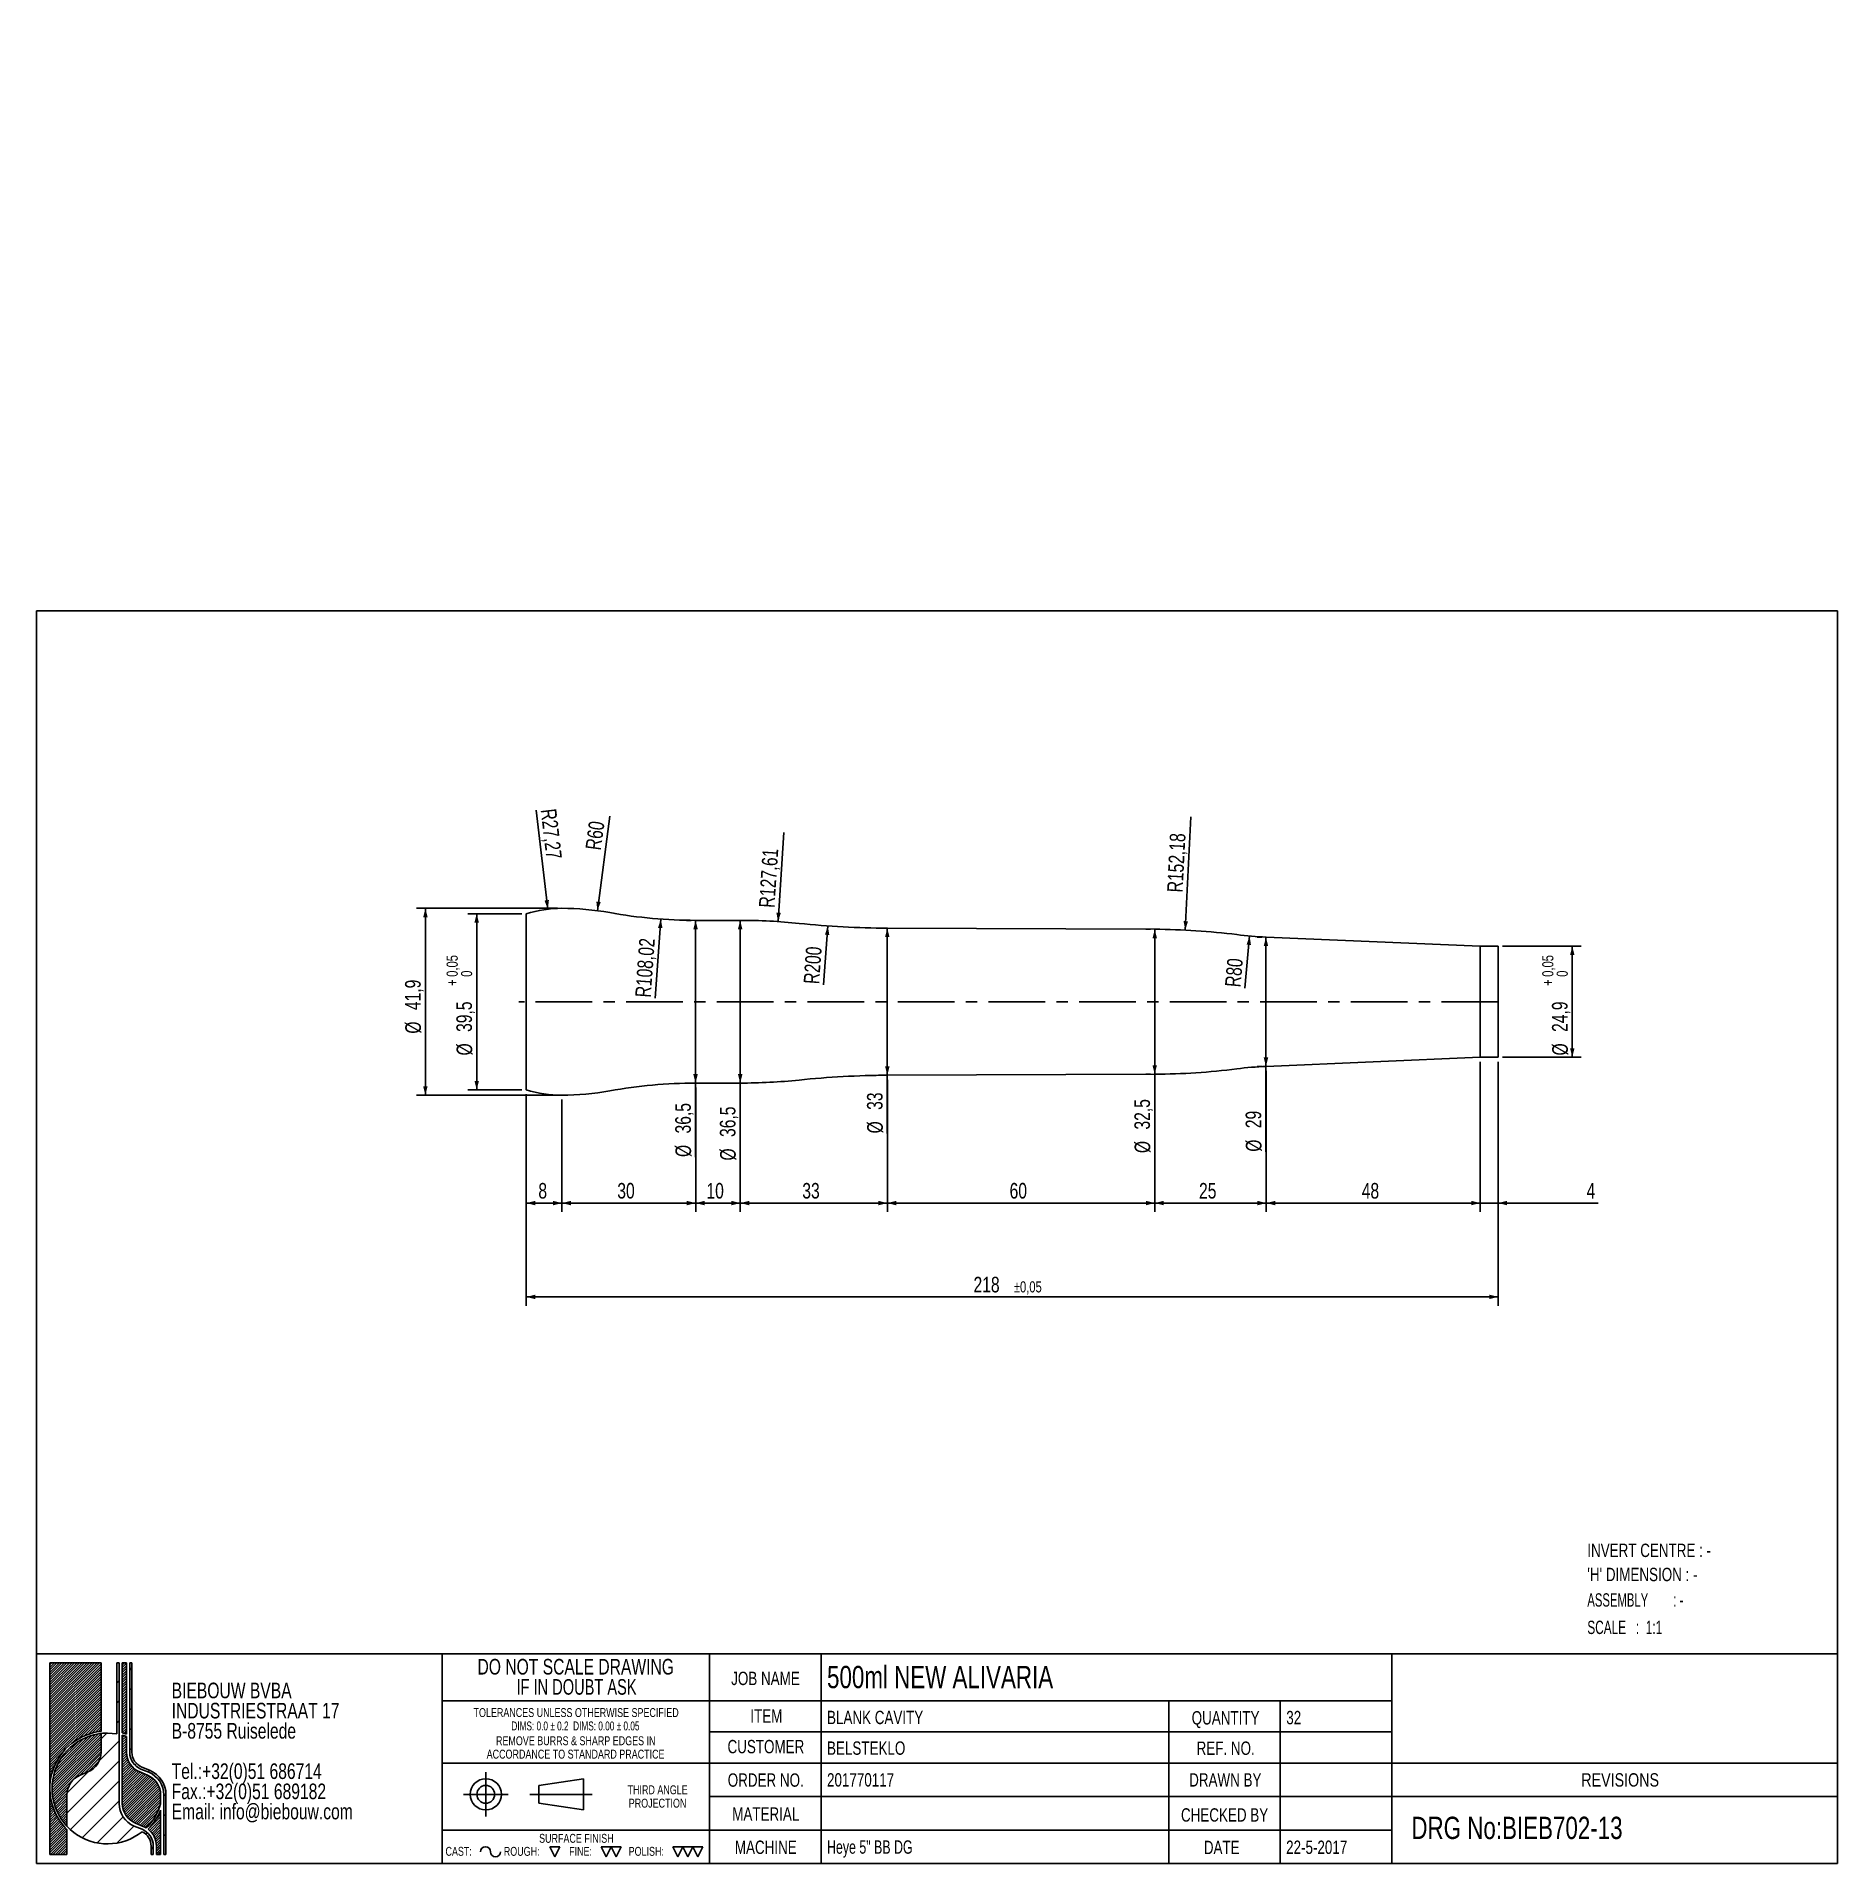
# Model space of a CAD drawing. Header units: millimetres. Extents: x 8 to 412, y 8 to 418.
import ezdxf

# ---------------------------------------------------------------- set-up
doc = ezdxf.new("R2010")
doc.units = ezdxf.units.MM
doc.linetypes.add('CENTERX2', pattern=[20.319999999999997, 12.7, -2.54, 2.54, -2.54])
for name, color, linetype in [('CENTERLINE', 4, 'CENTERX2'), ('DIMENSIONS', 2, 'Continuous'), ('HATCH', 3, 'Continuous'), ('TEXT', 2, 'Continuous')]:
    doc.layers.add(name, color=color, linetype=linetype)
doc.layers.add('OUTLINE', color=7, linetype='Continuous', lineweight=25)
doc.styles.add('SLDTEXTSTYLE0', font='TXT', dxfattribs={"width": 0.75})
doc.styles.add('SLDTEXTSTYLE1', font='TXT', dxfattribs={"width": 0.6911764705882353})
doc.styles.add('SLDTEXTSTYLE2', font='TXT', dxfattribs={"width": 0.7})
doc.styles.add('SLDTEXTSTYLE3', font='TXT', dxfattribs={"width": 0.7978723404255319})
doc.styles.add('SLDTEXTSTYLE4', font='TXT', dxfattribs={"width": 0.6923076923076923})
doc.styles.add('SLDTEXTSTYLE5', font='TXT', dxfattribs={"width": 0.6607142857142857})
doc.styles.add('SLDTEXTSTYLE6', font='TXT', dxfattribs={"width": 0.631578947368421})
doc.dimstyles.new('SLDDIMSTYLE0', dxfattribs={"dimtxt": 3.5, "dimasz": 2, "dimexe": 0, "dimexo": 0.0625, "dimgap": 0.875, "dimtad": 1, "dimrnd": 1e-09, "dimzin": 12, "dimdsep": 46, "dimtxsty": 'SLDTEXTSTYLE0', "dimsah": 1, "dimcen": 0.09, "dimadec": 0, "dimazin": 3, "dimtol": 1, "dimtp": 0.05, "dimtfac": 1, "dimtofl": 0, "dimtmove": 0, "dimatfit": 3, "dimfxl": 0, "dimfrac": 2, "dimtolj": 1, "dimarcsym": 0})
doc.dimstyles.new('SLDDIMSTYLE1', dxfattribs={"dimtxt": 3.5, "dimasz": 2, "dimexe": 0, "dimexo": 0.0625, "dimgap": 0.875, "dimtad": 1, "dimrnd": 1e-09, "dimzin": 12, "dimdsep": 46, "dimtxsty": 'SLDTEXTSTYLE0', "dimsah": 1, "dimcen": 0, "dimadec": 0, "dimazin": 3, "dimtfac": 1, "dimtofl": 0, "dimtmove": 0, "dimatfit": 3, "dimfxl": 0, "dimfrac": 2, "dimtolj": 1, "dimtzin": 12, "dimarcsym": 0})
doc.dimstyles.new('SLDDIMSTYLE2', dxfattribs={"dimtxt": 3.5, "dimasz": 2, "dimexe": 0, "dimexo": 0.0625, "dimgap": 0.875, "dimtad": 1, "dimrnd": 1e-09, "dimzin": 12, "dimdsep": 46, "dimtxsty": 'SLDTEXTSTYLE0', "dimsah": 1, "dimcen": 0.09, "dimadec": 0, "dimazin": 3, "dimtfac": 1, "dimtofl": 0, "dimtmove": 0, "dimatfit": 3, "dimfxl": 0, "dimfrac": 2, "dimtolj": 1, "dimtzin": 12, "dimarcsym": 0})
doc.dimstyles.new('SLDDIMSTYLE3', dxfattribs={"dimtxt": 3.5, "dimasz": 2, "dimexe": 0, "dimexo": 0.0625, "dimgap": 0.875, "dimtad": 1, "dimrnd": 1e-09, "dimzin": 12, "dimdsep": 46, "dimtxsty": 'SLDTEXTSTYLE0', "dimsah": 1, "dimcen": 0.09, "dimadec": 0, "dimazin": 3, "dimtfac": 1, "dimtmove": 0, "dimatfit": 0, "dimfxl": 0, "dimfrac": 2, "dimtolj": 1, "dimtzin": 12, "dimarcsym": 0})
doc.dimstyles.new('SLDDIMSTYLE4', dxfattribs={"dimtxt": 3.5, "dimasz": 2, "dimexe": 0, "dimexo": 0.0625, "dimgap": 0.875, "dimtad": 1, "dimrnd": 1e-09, "dimzin": 12, "dimdsep": 46, "dimtxsty": 'SLDTEXTSTYLE0', "dimsah": 1, "dimcen": 0.09, "dimadec": 0, "dimazin": 3, "dimtol": 1, "dimtp": 0.05, "dimtm": 0.05, "dimtfac": 1, "dimtofl": 0, "dimtmove": 0, "dimatfit": 3, "dimfxl": 0, "dimfrac": 2, "dimtolj": 1, "dimarcsym": 0})
doc.dimstyles.new('SLDDIMSTYLE5', dxfattribs={"dimtxt": 3.5, "dimasz": 2, "dimexe": 0, "dimexo": 0.0625, "dimgap": 0.875, "dimtad": 1, "dimrnd": 1e-09, "dimzin": 12, "dimdsep": 46, "dimtxsty": 'SLDTEXTSTYLE0', "dimsah": 1, "dimcen": 0, "dimadec": 0, "dimazin": 3, "dimtfac": 1, "dimtofl": 0, "dimtmove": 0, "dimatfit": 3, "dimfxl": 0, "dimfrac": 2, "dimtolj": 1, "dimtzin": 12, "dimarcsym": 0})
pattern_1 = [(45, (0, 0), (-0.280633003783411, 0.2806330037834111), [])]
pattern_2 = [(45.0000000000001, (0, 0), (-2.245064030267292, 2.245064030267284), [])]

msp = doc.modelspace()

# ---------------------------------------------------------------- texts
at = {"layer": 'TEXT'}
for s, insert, char_height, attachment_point, style in [('INVERT CENTRE : -', (355.8858320410849, 79.73473918388605), 3, 1, 'SLDTEXTSTYLE0'), ("'H' DIMENSION : -", (355.8858320410848, 74.32380575351146), 3, 1, 'SLDTEXTSTYLE0'), ('ASSEMBLY        : -', (355.8858320410848, 68.60543368060368), 3, 1, 'SLDTEXTSTYLE6'), ('SCALE   :  1:1', (355.8858320410848, 62.4585307335178), 3, 1, 'SLDTEXTSTYLE5'), ('JOB NAME', (171.5194316118113, 51.01096898359113), 3, 2, 'SLDTEXTSTYLE0'), ('500ml NEW ALIVARIA', (185.3356476726978, 52.31634408613472), 5, 1, 'SLDTEXTSTYLE0'), ('ITEM', (171.7183895877651, 42.58459331334971), 3, 2, 'SLDTEXTSTYLE0'), ('BLANK CAVITY', (185.3356476726979, 42.25125969254811), 3, 1, 'SLDTEXTSTYLE0'), ('QUANTITY', (274.739223068869, 42.16498313193209), 3, 2, 'SLDTEXTSTYLE0'), ('32', (288.355178992993, 42.22288874440434), 3, 1, 'SLDTEXTSTYLE0'), ('CUSTOMER', (171.6152642204514, 35.70857547238034), 3, 2, 'SLDTEXTSTYLE0'), ('BELSTEKLO', (185.3356476726979, 35.37524185157877), 3, 1, 'SLDTEXTSTYLE0'), ('REF. NO.', (274.7547703088197, 35.35340462566546), 3, 2, 'SLDTEXTSTYLE0'), ('ORDER NO.', (171.5840147941461, 28.20788783192398), 3, 2, 'SLDTEXTSTYLE0'), ('201770117', (185.3285701968924, 28.25372100978859), 3, 1, 'SLDTEXTSTYLE0'), ('DRAWN BY', (274.6735199616227, 28.24386262555702), 3, 2, 'SLDTEXTSTYLE0'), ('REVISIONS', (363.253878740676, 28.24386262555702), 3, 2, 'SLDTEXTSTYLE3'), ('MATERIAL', (171.5913061409345, 20.58667235633873), 3, 2, 'SLDTEXTSTYLE0'), ('CHECKED BY', (274.5160753024359, 20.38182230631737), 3, 2, 'SLDTEXTSTYLE0'), ('DRG No:BIEB702-13', (316.4123628332072, 18.48178827602045), 5, 1, 'SLDTEXTSTYLE0'), ('SURFACE FINISH', (129.1010282843464, 14.63616514665305), 2, 2, 'SLDTEXTSTYLE0'), ('MACHINE', (171.5892237036576, 13.13695942547274), 3, 2, 'SLDTEXTSTYLE0'), ('Heye 5" BB DG', (185.3285701968923, 13.18279260333729), 3, 1, 'SLDTEXTSTYLE4'), ('DATE', (273.86978236707, 13.08876582317178), 3, 2, 'SLDTEXTSTYLE0'), ('22-5-2017', (288.3193237968932, 13.13459900103633), 3, 1, 'SLDTEXTSTYLE0'), ('CAST:', (99.74144781569869, 11.71938222873775), 2, 1, 'SLDTEXTSTYLE0'), ('ROUGH:', (112.8177506495297, 11.71938222873775), 2, 1, 'SLDTEXTSTYLE0'), ('FINE:', (127.472204460089, 11.71938222873775), 2, 1, 'SLDTEXTSTYLE0'), ('POLISH:', (140.8244601770985, 11.71938222873775), 2, 1, 'SLDTEXTSTYLE0')]:
    msp.add_mtext(s, dxfattribs=dict(at, insert=insert, char_height=char_height, attachment_point=attachment_point, style=style))

# ---------------------------------------------------------------- blocks, each defined once
blk = doc.blocks.new('SW_NOTE_0')
at = {"layer": 'TEXT', "color": 0, "char_height": 3.5, "attachment_point": 1, "style": 'SLDTEXTSTYLE0'}
for s, insert in [('BIEBOUW BVBA', (0, 4.497652582159624)), ('INDUSTRIESTRAAT 17', (0, -0.02804194829763434)), ('B-8755 Ruiselede', (0, -4.553736478754892)), ('Tel.:+32(0)51 686714', (0, -13.60512553966941)), ('Fax.:+32(0)51 689182', (0, -18.13082007012667)), ('Email: info@biebouw.com', (0, -22.65651460058393))]:
    blk.add_mtext(s, dxfattribs=dict(at, insert=insert))
blk = doc.blocks.new('SW_NOTE_1')
at = {"layer": 'TEXT', "color": 0, "char_height": 2, "attachment_point": 2, "style": 'SLDTEXTSTYLE0'}
for s, insert in [('THIRD ANGLE', (8.34375000000001, 2.5700871898055)), ('PROJECTION', (8.329166397452347, -0.4299128362715322))]:
    blk.add_mtext(s, dxfattribs=dict(at, insert=insert))
blk = doc.blocks.new('SW_NOTE_2')
at = {"layer": 'TEXT', "color": 0, "char_height": 2, "attachment_point": 2, "style": 'SLDTEXTSTYLE0'}
for s, insert in [('REMOVE BURRS & SHARP EDGES IN', (21.78125, 2.570087189805503)), ('ACCORDANCE TO STANDARD PRACTICE', (21.7472258657217, -0.4299128362715288))]:
    blk.add_mtext(s, dxfattribs=dict(at, insert=insert))
blk = doc.blocks.new('SW_NOTE_3')
at = {"layer": 'TEXT', "color": 0, "char_height": 2, "attachment_point": 2}
for s, insert, style in [('TOLERANCES UNLESS OTHERWISE SPECIFIED', (27.09375, 2.570087189805503), 'SLDTEXTSTYLE0'), ('DIMS: 0.0 ± 0.2  DIMS: 0.00 ± 0.05', (26.93194648623468, -0.4299128362715288), 'SLDTEXTSTYLE1')]:
    blk.add_mtext(s, dxfattribs=dict(at, insert=insert, style=style))
blk = doc.blocks.new('SW_NOTE_4')
at = {"layer": 'TEXT', "color": 0, "char_height": 3.5, "attachment_point": 2}
for s, insert, style in [('DO NOT SCALE DRAWING', (28.71093750000001, 4.497652582159624), 'SLDTEXTSTYLE0'), ('IF IN DOUBT ASK', (28.89079850912093, -0.02804194829763434), 'SLDTEXTSTYLE2')]:
    blk.add_mtext(s, dxfattribs=dict(at, insert=insert, style=style))
blk = doc.blocks.new('_D')
at = {"layer": 'DIMENSIONS'}
for p, q in [((116.8672659694946, 221.0452952877427), (104.7406205000144, 221.0452952877427)), ((106.7406205000144, 221.0452952877427), (106.7406205000143, 181.5452952877427)), ((116.8672659694945, 181.5452952877427), (104.7406205000143, 181.5452952877427))]:
    blk.add_line(p, q, dxfattribs=at)
for points in [[(106.7406205000144, 221.0452952877427), (106.2406205000144, 219.0452952877427), (107.2406205000144, 219.0452952877427)], [(106.7406205000143, 181.5452952877427), (107.2406205000143, 183.5452952877427), (106.2406205000143, 183.5452952877427)]]:
    blk.add_solid(points, dxfattribs=at)
at = {"layer": 'DIMENSIONS', "attachment_point": 1, "rotation": 90.0000000000002, "style": 'SLDTEXTSTYLE0'}
for s, insert, char_height in [('0,05', (99.99225678403988, 206.8845140979434), 2.5), ('+', (99.99225678403988, 204.8636800841237), 2.5), ('0', (103.2248956013204, 206.8845140979434), 2.5), ('39,5', (102.1754112341526, 194.5192353100324), 3.5), ('%%c', (102.2288834108124, 189.2407979116583), 3.5)]:
    blk.add_mtext(s, dxfattribs=dict(at, insert=insert, char_height=char_height))
blk = doc.blocks.new('_D_1')
at = {"layer": 'DIMENSIONS'}
blk.add_line((122.6862029349653, 222.0591003503769), (120.0817185759343, 244.2311429312882), dxfattribs=at)
blk.add_solid([(122.6862029349653, 222.0591003503769), (122.9494587954393, 224.1037754717412), (121.9562874606239, 223.9871105682743)], dxfattribs=at)
at = {"layer": 'DIMENSIONS', "insert": (124.5567554303285, 244.7568122939923), "char_height": 3.5, "attachment_point": 1, "rotation": 276.6996634592391, "style": 'SLDTEXTSTYLE0'}
blk.add_mtext('R27,27', dxfattribs=at)
blk = doc.blocks.new('_D_2')
at = {"layer": 'DIMENSIONS'}
blk.add_line((133.8067467644671, 221.7176808520217), (136.6407984217996, 242.9467532846525), dxfattribs=at)
blk.add_solid([(133.8067467644671, 221.7176808520217), (134.5669993373352, 223.6339313642062), (133.5757929112639, 223.7662560441225)], dxfattribs=at)
at = {"layer": 'DIMENSIONS', "insert": (131.1110804396844, 235.6076843153356), "char_height": 3.5, "attachment_point": 1, "rotation": 82.3960525969595, "style": 'SLDTEXTSTYLE0'}
blk.add_mtext('R60', dxfattribs=at)
blk = doc.blocks.new('_D_3')
at = {"layer": 'DIMENSIONS'}
blk.add_line((148.0602076935625, 219.8277978333934), (146.7745726904983, 202.0865683555981), dxfattribs=at)
blk.add_solid([(148.0602076935625, 219.8277978333934), (147.4169625281957, 217.8691667662365), (148.4143471674891, 217.7968903433764)], dxfattribs=at)
at = {"layer": 'DIMENSIONS', "insert": (142.2754122833404, 202.4126042772394), "char_height": 3.5, "attachment_point": 1, "rotation": 85.85525204443185, "style": 'SLDTEXTSTYLE0'}
blk.add_mtext('R108,02', dxfattribs=at)
blk = doc.blocks.new('_D_4')
at = {"layer": 'DIMENSIONS'}
for p, q in [((124.8672659694946, 222.2452952877427), (93.23180538887463, 222.2452952877428)), ((95.23180538887463, 222.2452952877428), (95.23180538887443, 180.3452952877428)), ((124.8672659694944, 180.3452952877426), (93.23180538887443, 180.3452952877428))]:
    blk.add_line(p, q, dxfattribs=at)
for points in [[(95.23180538887463, 222.2452952877428), (94.73180538887462, 220.2452952877428), (95.73180538887462, 220.2452952877428)], [(95.23180538887443, 180.3452952877428), (95.73180538887445, 182.3452952877428), (94.73180538887445, 182.3452952877428)]]:
    blk.add_solid(points, dxfattribs=at)
at = {"layer": 'DIMENSIONS', "char_height": 3.5, "attachment_point": 1, "rotation": 90.00000000000016, "style": 'SLDTEXTSTYLE0'}
for s, insert in [('41,9', (90.66659612301278, 199.4088189908113)), ('%%c', (90.72006829967265, 194.1303815924372))]:
    blk.add_mtext(s, dxfattribs=dict(at, insert=insert))
blk = doc.blocks.new('_D_5')
at = {"layer": 'DIMENSIONS'}
for p, q in [((336.8672659694946, 213.745295287742), (354.5192482081842, 213.7452952877419)), ((352.5192482081842, 213.7452952877419), (352.5192482081841, 188.8452952877419)), ((336.8672659694944, 188.845295287742), (354.5192482081841, 188.8452952877419))]:
    blk.add_line(p, q, dxfattribs=at)
for points in [[(352.5192482081842, 213.7452952877419), (352.0192482081842, 211.7452952877419), (353.0192482081842, 211.7452952877419)], [(352.5192482081841, 188.8452952877419), (353.0192482081841, 190.8452952877419), (352.0192482081841, 190.8452952877419)]]:
    blk.add_solid(points, dxfattribs=at)
at = {"layer": 'DIMENSIONS', "attachment_point": 1, "rotation": 90.0000000000002, "style": 'SLDTEXTSTYLE0'}
for s, insert, char_height in [('0,05', (345.7708844922097, 206.8845140979425), 2.5), ('+', (345.7708844922097, 204.8636800841228), 2.5), ('0', (349.0035233094903, 206.8845140979425), 2.5), ('24,9', (347.9540389423225, 194.5192353100315), 3.5), ('%%c', (348.0075111189823, 189.2407979116575), 3.5)]:
    blk.add_mtext(s, dxfattribs=dict(at, insert=insert, char_height=char_height))
blk = doc.blocks.new('_D_6')
at = {"layer": 'DIMENSIONS'}
blk.add_line((265.7043108691407, 217.3631167076438), (266.9513292417808, 242.7338273681722), dxfattribs=at)
blk.add_solid([(265.7043108691407, 217.3631167076438), (266.3018932319634, 219.3361588561148), (265.3030990017626, 219.385251479976)], dxfattribs=at)
at = {"layer": 'DIMENSIONS', "insert": (261.6080025958869, 225.9182290747738), "char_height": 3.5, "attachment_point": 1, "rotation": 87.18606877216251, "style": 'SLDTEXTSTYLE0'}
blk.add_mtext('R152,18', dxfattribs=at)
blk = doc.blocks.new('_D_7')
at = {"layer": 'DIMENSIONS'}
for p, q in [((117.8672659694945, 180.5452952877427), (117.8672659694944, 154.133733561574)), ((125.8672659694944, 179.3452952877426), (125.8672659694944, 154.133733561574)), ((117.8672659694944, 156.133733561574), (125.8672659694944, 156.133733561574))]:
    blk.add_line(p, q, dxfattribs=at)
for points in [[(117.8672659694944, 156.133733561574), (119.8672659694944, 155.633733561574), (119.8672659694944, 156.633733561574)], [(125.8672659694944, 156.133733561574), (123.8672659694944, 156.633733561574), (123.8672659694944, 155.633733561574)]]:
    blk.add_solid(points, dxfattribs=at)
at = {"layer": 'DIMENSIONS', "insert": (120.5742103727346, 160.6454704761529), "char_height": 3.5, "attachment_point": 1, "style": 'SLDTEXTSTYLE0'}
blk.add_mtext('8', dxfattribs=at)
blk = doc.blocks.new('_D_8')
at = {"layer": 'DIMENSIONS'}
for p, q in [((198.8672659694944, 183.7952952877424), (198.8672659694944, 154.1337335615757)), ((258.8672659694944, 184.0452952877422), (258.8672659694944, 154.1337335615757)), ((198.8672659694944, 156.1337335615757), (258.8672659694944, 156.1337335615757))]:
    blk.add_line(p, q, dxfattribs=at)
for points in [[(198.8672659694944, 156.1337335615757), (200.8672659694944, 155.6337335615757), (200.8672659694944, 156.6337335615757)], [(258.8672659694944, 156.1337335615757), (256.8672659694944, 156.6337335615757), (256.8672659694944, 155.6337335615757)]]:
    blk.add_solid(points, dxfattribs=at)
at = {"layer": 'DIMENSIONS', "insert": (226.2811547759716, 160.6454704761546), "char_height": 3.5, "attachment_point": 1, "style": 'SLDTEXTSTYLE0'}
blk.add_mtext('60', dxfattribs=at)
blk = doc.blocks.new('_D_9')
at = {"layer": 'DIMENSIONS'}
for p, q in [((283.8672659694944, 185.7952952877421), (283.8672659694944, 154.1337335615757)), ((331.8672659694944, 187.845295287742), (331.8672659694944, 154.1337335615757)), ((283.8672659694944, 156.1337335615757), (331.8672659694944, 156.1337335615757))]:
    blk.add_line(p, q, dxfattribs=at)
for points in [[(283.8672659694944, 156.1337335615757), (285.8672659694944, 155.6337335615757), (285.8672659694944, 156.6337335615757)], [(331.8672659694944, 156.1337335615757), (329.8672659694944, 156.6337335615757), (329.8672659694944, 155.6337335615757)]]:
    blk.add_solid(points, dxfattribs=at)
at = {"layer": 'DIMENSIONS', "insert": (305.2811547759716, 160.6454704761546), "char_height": 3.5, "attachment_point": 1, "style": 'SLDTEXTSTYLE0'}
blk.add_mtext('48', dxfattribs=at)
blk = doc.blocks.new('_D_10')
at = {"layer": 'DIMENSIONS'}
for p, q in [((331.8672659694944, 187.845295287742), (331.8672659694943, 154.1337335615709)), ((335.8672659694944, 187.845295287742), (335.8672659694943, 154.1337335615708)), ((331.8672659694943, 156.1337335615709), (327.8672659694943, 156.1337335615709)), ((331.8672659694943, 156.1337335615709), (335.8672659694943, 156.1337335615708)), ((335.8672659694943, 156.1337335615708), (358.3043026408471, 156.1337335615707))]:
    blk.add_line(p, q, dxfattribs=at)
for points in [[(331.8672659694943, 156.1337335615709), (329.8672659694943, 156.6337335615709), (329.8672659694943, 155.6337335615709)], [(335.8672659694943, 156.1337335615708), (337.8672659694943, 155.6337335615708), (337.8672659694943, 156.6337335615708)]]:
    blk.add_solid(points, dxfattribs=at)
at = {"layer": 'DIMENSIONS', "insert": (355.7181914473243, 160.6454704761497), "char_height": 3.5, "attachment_point": 1, "style": 'SLDTEXTSTYLE0'}
blk.add_mtext('4', dxfattribs=at)
blk = doc.blocks.new('_D_11')
at = {"layer": 'DIMENSIONS'}
for p, q in [((335.8672659694944, 187.845295287742), (335.8672659694943, 133.0852952877387)), ((117.8672659694945, 180.5452952877426), (117.8672659694943, 133.0852952877395)), ((117.8672659694943, 135.0852952877395), (335.8672659694943, 135.0852952877387))]:
    blk.add_line(p, q, dxfattribs=at)
for points in [[(117.8672659694943, 135.0852952877395), (119.8672659694943, 134.5852952877395), (119.8672659694943, 135.5852952877395)], [(335.8672659694943, 135.0852952877387), (333.8672659694943, 135.5852952877387), (333.8672659694943, 134.5852952877387)]]:
    blk.add_solid(points, dxfattribs=at)
at = {"layer": 'DIMENSIONS', "attachment_point": 1, "style": 'SLDTEXTSTYLE0'}
for s, insert, char_height in [('218', (218.1940022557782, 139.597032202318), 3.5), ('±0,05', (227.2453913166928, 138.5857422470501), 2.5)]:
    blk.add_mtext(s, dxfattribs=dict(at, insert=insert, char_height=char_height))
blk = doc.blocks.new('_D_12')
at = {"layer": 'DIMENSIONS'}
for p, q in [((282.8672659694946, 215.7952952877422), (281.7964170345028, 215.7952952877422)), ((283.7964170345027, 186.7952952877421), (283.7964170345029, 215.7952952877422)), ((282.8672659694944, 186.7952952877421), (281.7964170345027, 186.7952952877421)), ((283.7964170345027, 186.7952952877421), (283.7964170345026, 167.6474876899682))]:
    blk.add_line(p, q, dxfattribs=at)
for points in [[(283.7964170345029, 215.7952952877422), (283.2964170345029, 213.7952952877422), (284.2964170345029, 213.7952952877422)], [(283.7964170345027, 186.7952952877421), (284.2964170345027, 188.7952952877421), (283.2964170345027, 188.7952952877421)]]:
    blk.add_solid(points, dxfattribs=at)
at = {"layer": 'DIMENSIONS', "char_height": 3.5, "attachment_point": 1, "rotation": 89.99999999999966, "style": 'SLDTEXTSTYLE0'}
for s, insert in [('29', (279.2312077686408, 172.9259250883423)), ('%%c', (279.2846799453006, 167.6474876899682))]:
    blk.add_mtext(s, dxfattribs=dict(at, insert=insert))
blk = doc.blocks.new('_D_13')
at = {"layer": 'DIMENSIONS'}
for p, q in [((154.8672659694946, 219.5452952877426), (153.8376633126474, 219.5452952877426)), ((155.8376633126474, 219.5452952877426), (155.8376633126472, 183.0452952877426)), ((154.8672659694944, 183.0452952877426), (153.8376633126472, 183.0452952877426)), ((155.8376633126472, 183.0452952877426), (155.8376633126472, 166.4607019132038))]:
    blk.add_line(p, q, dxfattribs=at)
for points in [[(155.8376633126474, 219.5452952877426), (155.3376633126474, 217.5452952877426), (156.3376633126474, 217.5452952877426)], [(155.8376633126472, 183.0452952877426), (156.3376633126472, 185.0452952877426), (155.3376633126472, 185.0452952877426)]]:
    blk.add_solid(points, dxfattribs=at)
at = {"layer": 'DIMENSIONS', "char_height": 3.5, "attachment_point": 1, "rotation": 90.0000000000002, "style": 'SLDTEXTSTYLE0'}
for s, insert in [('36,5', (151.2724540467855, 171.7391393115779)), ('%%c', (151.3259262234454, 166.4607019132038))]:
    blk.add_mtext(s, dxfattribs=dict(at, insert=insert))
blk = doc.blocks.new('_D_14')
at = {"layer": 'DIMENSIONS'}
for p, q in [((155.8672659694944, 182.0452952877426), (155.8672659694944, 154.1337335615757)), ((125.8672659694944, 179.3452952877426), (125.8672659694944, 154.1337335615757)), ((125.8672659694944, 156.1337335615757), (155.8672659694944, 156.1337335615757))]:
    blk.add_line(p, q, dxfattribs=at)
for points in [[(125.8672659694944, 156.1337335615757), (127.8672659694944, 155.6337335615757), (127.8672659694944, 156.6337335615757)], [(155.8672659694944, 156.1337335615757), (153.8672659694944, 156.6337335615757), (153.8672659694944, 155.6337335615757)]]:
    blk.add_solid(points, dxfattribs=at)
at = {"layer": 'DIMENSIONS', "insert": (138.2811547759716, 160.6454704761546), "char_height": 3.5, "attachment_point": 1, "style": 'SLDTEXTSTYLE0'}
blk.add_mtext('30', dxfattribs=at)
blk = doc.blocks.new('_D_15')
at = {"layer": 'DIMENSIONS'}
for p, q in [((155.8672659694944, 182.0452952877426), (155.8672659694944, 154.1337335615735)), ((165.8672659694945, 182.0452952877425), (165.8672659694944, 154.1337335615735)), ((155.8672659694944, 156.1337335615735), (165.8672659694944, 156.1337335615735))]:
    blk.add_line(p, q, dxfattribs=at)
for points in [[(155.8672659694944, 156.1337335615735), (157.8672659694944, 155.6337335615735), (157.8672659694944, 156.6337335615735)], [(165.8672659694944, 156.1337335615735), (163.8672659694944, 156.6337335615735), (163.8672659694944, 155.6337335615735)]]:
    blk.add_solid(points, dxfattribs=at)
at = {"layer": 'DIMENSIONS', "insert": (158.2811547759732, 160.6454704761524), "char_height": 3.5, "attachment_point": 1, "style": 'SLDTEXTSTYLE0'}
blk.add_mtext('10', dxfattribs=at)
blk = doc.blocks.new('_D_16')
at = {"layer": 'DIMENSIONS'}
for p, q in [((165.8672659694945, 182.0452952877425), (165.8672659694945, 154.1337335615757)), ((198.8672659694944, 183.7952952877424), (198.8672659694944, 154.1337335615757)), ((165.8672659694945, 156.1337335615757), (198.8672659694944, 156.1337335615757))]:
    blk.add_line(p, q, dxfattribs=at)
for points in [[(165.8672659694945, 156.1337335615757), (167.8672659694945, 155.6337335615757), (167.8672659694945, 156.6337335615757)], [(198.8672659694944, 156.1337335615757), (196.8672659694944, 156.6337335615757), (196.8672659694944, 155.6337335615757)]]:
    blk.add_solid(points, dxfattribs=at)
at = {"layer": 'DIMENSIONS', "insert": (179.7811547759716, 160.6454704761546), "char_height": 3.5, "attachment_point": 1, "style": 'SLDTEXTSTYLE0'}
blk.add_mtext('33', dxfattribs=at)
blk = doc.blocks.new('_D_17')
at = {"layer": 'DIMENSIONS'}
for p, q in [((283.8672659694944, 185.7952952877421), (283.8672659694944, 154.1337335615757)), ((258.8672659694944, 184.0452952877422), (258.8672659694944, 154.1337335615757)), ((258.8672659694944, 156.1337335615757), (283.8672659694944, 156.1337335615757))]:
    blk.add_line(p, q, dxfattribs=at)
for points in [[(258.8672659694944, 156.1337335615757), (260.8672659694944, 155.6337335615757), (260.8672659694944, 156.6337335615757)], [(283.8672659694944, 156.1337335615757), (281.8672659694944, 156.6337335615757), (281.8672659694944, 155.6337335615757)]]:
    blk.add_solid(points, dxfattribs=at)
at = {"layer": 'DIMENSIONS', "insert": (268.7811547759716, 160.6454704761546), "char_height": 3.5, "attachment_point": 1, "style": 'SLDTEXTSTYLE0'}
blk.add_mtext('25', dxfattribs=at)
blk = doc.blocks.new('_D_18')
at = {"layer": 'DIMENSIONS'}
for p, q in [((165.850155202466, 183.0452952877425), (165.8501552024661, 219.5452952877425)), ((164.8672659694945, 183.0452952877425), (163.850155202466, 183.0452952877425)), ((165.850155202466, 183.0452952877425), (165.8501552024659, 165.6714809665232))]:
    blk.add_line(p, q, dxfattribs=at)
for points in [[(165.8501552024661, 219.5452952877425), (165.3501552024661, 217.5452952877425), (166.3501552024661, 217.5452952877425)], [(165.850155202466, 183.0452952877425), (166.350155202466, 185.0452952877425), (165.350155202466, 185.0452952877425)]]:
    blk.add_solid(points, dxfattribs=at)
at = {"layer": 'DIMENSIONS', "char_height": 3.5, "attachment_point": 1, "rotation": 89.99999999999982, "style": 'SLDTEXTSTYLE0'}
for s, insert in [('36,5', (161.2849459366042, 170.9499183648973)), ('%%c', (161.3384181132641, 165.6714809665232))]:
    blk.add_mtext(s, dxfattribs=dict(at, insert=insert))
blk = doc.blocks.new('_D_19')
at = {"layer": 'DIMENSIONS'}
for p, q in [((197.8672659694946, 217.7952952877424), (196.8548674004186, 217.7952952877424)), ((198.8548674004185, 184.7952952877424), (198.8548674004186, 217.7952952877424)), ((197.8672659694944, 184.7952952877424), (196.8548674004185, 184.7952952877424)), ((198.8548674004185, 184.7952952877424), (198.8548674004184, 171.7566665923752))]:
    blk.add_line(p, q, dxfattribs=at)
for points in [[(198.8548674004186, 217.7952952877424), (198.3548674004186, 215.7952952877424), (199.3548674004186, 215.7952952877424)], [(198.8548674004185, 184.7952952877424), (199.3548674004185, 186.7952952877424), (198.3548674004185, 186.7952952877424)]]:
    blk.add_solid(points, dxfattribs=at)
at = {"layer": 'DIMENSIONS', "char_height": 3.5, "attachment_point": 1, "rotation": 89.99999999999967, "style": 'SLDTEXTSTYLE0'}
for s, insert in [('33', (194.2896581345567, 177.0351039907493)), ('%%c', (194.3431303112165, 171.7566665923753))]:
    blk.add_mtext(s, dxfattribs=dict(at, insert=insert))
blk = doc.blocks.new('_D_20')
at = {"layer": 'DIMENSIONS'}
for p, q in [((257.8672659694946, 217.5452952877422), (256.8415236886414, 217.5452952877422)), ((258.8415236886414, 217.5452952877422), (258.8415236886413, 185.0452952877422)), ((257.8672659694944, 185.0452952877422), (256.8415236886413, 185.0452952877422)), ((258.8415236886413, 185.0452952877422), (258.8415236886412, 167.340801870611))]:
    blk.add_line(p, q, dxfattribs=at)
for points in [[(258.8415236886414, 217.5452952877422), (258.3415236886414, 215.5452952877422), (259.3415236886414, 215.5452952877422)], [(258.8415236886413, 185.0452952877422), (259.3415236886413, 187.0452952877422), (258.3415236886413, 187.0452952877422)]]:
    blk.add_solid(points, dxfattribs=at)
at = {"layer": 'DIMENSIONS', "char_height": 3.5, "attachment_point": 1, "rotation": 90.0000000000002, "style": 'SLDTEXTSTYLE0'}
for s, insert in [('32,5', (254.2763144227796, 172.6192392689852)), ('%%c', (254.3297865994394, 167.3408018706111))]:
    blk.add_mtext(s, dxfattribs=dict(at, insert=insert))
blk = doc.blocks.new('_D_21')
at = {"layer": 'DIMENSIONS'}
blk.add_line((280.1215743105244, 216.0434214008389), (279.0719383825925, 204.3614721448199), dxfattribs=at)
blk.add_solid([(280.1215743105244, 216.0434214008389), (279.4445993118303, 214.0961913550705), (280.4405869802736, 214.0067007728343)], dxfattribs=at)
at = {"layer": 'DIMENSIONS', "insert": (274.5796890937208, 204.7651056607246), "char_height": 3.5, "attachment_point": 1, "rotation": 84.86569865336496, "style": 'SLDTEXTSTYLE0'}
blk.add_mtext('R80', dxfattribs=at)
blk = doc.blocks.new('_D_22')
at = {"layer": 'DIMENSIONS'}
blk.add_line((174.3369743520255, 219.2639037615115), (175.6655705297638, 239.2367892635638), dxfattribs=at)
blk.add_solid([(174.3369743520255, 219.2639037615115), (174.9686183941444, 221.2263068302147), (173.9708235333289, 221.2926801360703)], dxfattribs=at)
at = {"layer": 'DIMENSIONS', "insert": (170.0321631421492, 222.5161853983242), "char_height": 3.5, "attachment_point": 1, "rotation": 86.19429191868312, "style": 'SLDTEXTSTYLE0'}
blk.add_mtext('R127,61', dxfattribs=at)
blk = doc.blocks.new('_D_23')
at = {"layer": 'DIMENSIONS'}
blk.add_line((185.4974817111458, 218.2985175160935), (184.5574314293868, 205.0946934650899), dxfattribs=at)
blk.add_solid([(185.4974817111458, 218.2985175160935), (184.8567130033582, 216.339074875157), (185.8541882117739, 216.2680593233671)], dxfattribs=at)
at = {"layer": 'DIMENSIONS', "insert": (180.0573329459781, 205.415079349583), "char_height": 3.5, "attachment_point": 1, "rotation": 85.92768077298835, "style": 'SLDTEXTSTYLE0'}
blk.add_mtext('R200', dxfattribs=at)

# ---------------------------------------------------------------- dimensions: what is measured, and where the dimension line sits
at = {"layer": 'DIMENSIONS'}
for center, mpoint, dimstyle, picture, middle in [((199.7005920691264, 417.7935591992366), (185.4974817111458, 218.2985175160935), 'SLDDIMSTYLE5', '_D_23', (184.9322350232103, 210.3590055607489)), ((155.8672659694949, 327.5619619544069), (148.0602076935625, 219.8277978333934), 'SLDDIMSTYLE1', '_D_3', (147.3886386971697, 210.5602964020193)), ((287.2808208894227, 295.7224348762989), (280.1215743105244, 216.0434214008389), 'SLDDIMSTYLE5', '_D_21', (279.4262586990753, 208.3047876547518)), ((125.8672659694945, 194.9786286210762), (122.6862029349653, 222.0591003503769), 'SLDDIMSTYLE1', '_D_1', (120.9153156856382, 237.1348043480587)), ((125.8672659694944, 162.2452952877427), (133.8067467644671, 221.7176808520217), 'SLDDIMSTYLE1', '_D_2', (136.1176817580254, 239.0281706902064)), ((258.233168920911, 65.36200362783524), (265.7043108691407, 217.3631167076438), 'SLDDIMSTYLE1', '_D_6', (266.5337573144575, 234.2380922471497)), ((165.8672659694941, 91.93814549533637), (174.3369743520255, 219.2639037615115), 'SLDDIMSTYLE5', '_D_22', (175.1013350445101, 230.7544547702912))]:
    dim = msp.add_radius_dim(center=center, mpoint=mpoint, dimstyle=dimstyle, dxfattribs=at)
    dim.commit()
    dim.dimension.update_dxf_attribs({"geometry": picture, "text_midpoint": middle, "dimtype": 164})
for base, p1, p2, dimstyle, picture, middle in [((95.23180538887442, 180.3452952877428), (125.8672659694946, 222.2452952877427), (125.8672659694944, 180.3452952877426), 'SLDDIMSTYLE2', '_D_4', (95.23180538887452, 201.2952952877428)), ((106.7406205000143, 181.5452952877427), (117.8672659694946, 221.0452952877427), (117.8672659694945, 181.5452952877427), 'SLDDIMSTYLE0', '_D', (106.7406205000143, 201.2952952877427)), ((155.8376633126472, 183.0452952877426), (155.8672659694946, 219.5452952877426), (155.8672659694944, 183.0452952877426), 'SLDDIMSTYLE2', '_D_13', (155.8376633126472, 173.6256156085094)), ((165.8501552024661, 219.5452952877425), (165.8672659694945, 183.0452952877425), (165.8672659694946, 219.5452952877425), 'SLDDIMSTYLE2', '_D_18', (165.8501552024659, 172.8363946618288)), ((198.8548674004186, 217.7952952877424), (198.8672659694944, 184.7952952877424), (198.8672659694946, 217.7952952877424), 'SLDDIMSTYLE2', '_D_19', (198.8548674004184, 176.9819967179157)), ((258.8415236886414, 185.0452952877422), (258.8672659694946, 217.5452952877422), (258.8672659694944, 185.0452952877422), 'SLDDIMSTYLE2', '_D_20', (258.8415236886413, 174.5057155659167)), ((283.7964170345029, 215.7952952877422), (283.8672659694944, 186.7952952877421), (283.8672659694946, 215.7952952877422), 'SLDDIMSTYLE2', '_D_12', (283.7964170345026, 172.8728178155087)), ((352.5192482081841, 188.8452952877419), (335.8672659694946, 213.745295287742), (335.8672659694944, 188.845295287742), 'SLDDIMSTYLE0', '_D_5', (352.5192482081842, 201.2952952877419))]:
    dim = msp.add_linear_dim(base=base, p1=p1, p2=p2, angle=90.0000000000002, text='%%c<>', dimstyle=dimstyle, dxfattribs=at)
    dim.commit()
    dim.dimension.update_dxf_attribs({"geometry": picture, "text_midpoint": middle, "dimtype": 160})
for base, p1, p2, dimstyle, picture, middle in [((335.8672659694943, 135.0852952877414), (117.8672659694945, 181.5452952877426), (335.8672659694944, 188.845295287742), 'SLDDIMSTYLE4', '_D_11', (226.8672659694943, 135.0852952877418)), ((331.8672659694944, 156.1337335615757), (283.8672659694944, 186.7952952877421), (331.8672659694944, 188.845295287742), 'SLDDIMSTYLE2', '_D_9', (307.8672659694945, 156.1337335615757)), ((335.8672659694943, 156.1337335615749), (331.8672659694944, 188.845295287742), (335.8672659694944, 188.845295287742), 'SLDDIMSTYLE3', '_D_10', (357.0112470440842, 156.1337335615748)), ((198.8672659694944, 156.1337335615757), (165.8672659694945, 183.0452952877425), (198.8672659694944, 184.7952952877424), 'SLDDIMSTYLE2', '_D_16', (182.3672659694944, 156.1337335615757)), ((258.8672659694944, 156.1337335615757), (198.8672659694944, 184.7952952877424), (258.8672659694944, 185.0452952877422), 'SLDDIMSTYLE2', '_D_8', (228.8672659694944, 156.1337335615757)), ((283.8672659694944, 156.1337335615757), (258.8672659694944, 185.0452952877422), (283.8672659694944, 186.7952952877421), 'SLDDIMSTYLE2', '_D_17', (271.3672659694944, 156.1337335615757)), ((125.8672659694944, 156.1337335615756), (117.8672659694945, 181.5452952877427), (125.8672659694944, 180.3452952877426), 'SLDDIMSTYLE2', '_D_7', (121.8672659694944, 156.1337335615756)), ((155.8672659694944, 156.1337335615757), (125.8672659694944, 180.3452952877426), (155.8672659694944, 183.0452952877426), 'SLDDIMSTYLE2', '_D_14', (140.8672659694944, 156.1337335615757)), ((165.8672659694944, 156.1337335615755), (155.8672659694944, 183.0452952877426), (165.8672659694945, 183.0452952877425), 'SLDDIMSTYLE2', '_D_15', (160.8672659694944, 156.1337335615755))]:
    dim = msp.add_linear_dim(base=base, p1=p1, p2=p2, dimstyle=dimstyle, dxfattribs=at)
    dim.commit()
    dim.dimension.update_dxf_attribs({"geometry": picture, "text_midpoint": middle, "dimtype": 160})

# ---------------------------------------------------------------- hatches: boundary and pattern name
at = {"layer": 'HATCH'}
h = msp.add_hatch(dxfattribs=at)
h.set_pattern_fill('ANSI31', color=256, scale=0.125, style=0)
h.set_pattern_definition(pattern_1)
edge = h.paths.add_edge_path(flags=0)
edge.add_arc((23.89999999999992, 24.81111111111201), 12.89999999999979, 96.37937020844248, 180, ccw=False)
edge.add_line((22.46666666666652, 37.63123418211034), (22.46666666666652, 53.00000000000038))
edge.add_line((22.46666666666652, 53.00000000000038), (11.0000000000003, 53.0000000000009))
edge.add_line((11.0000000000003, 53.0000000000009), (11.0000000000003, 24.81111111111201))
h = msp.add_hatch(dxfattribs=at)
h.set_pattern_fill('LINE', color=256, angle=45.0000000000001, style=0)
h.set_pattern_definition(pattern_2)
edge = h.paths.add_edge_path(flags=0)
edge.add_line((26.04999999999968, 52.99999999999972), (26.04999999999968, 37.04586100386575))
edge.add_arc((23.89999999999992, 24.81111111111201), 12.42222222222082, 80.03323369975531, 96.62580956481882)
edge.add_line((22.46666666666759, 37.15036394480524), (22.46666666666759, 32.93333333333308))
edge.add_arc((17.6888888888896, 32.93333333333337), 4.77777777777799, 292.6198649480404, 359.9999999999966, ccw=False)
edge.add_line((19.52649572649652, 28.52307692307676), (17.76239316239375, 27.7880341880342))
edge.add_arc((19.60000000000017, 23.37777777777772), 4.777777777777617, 112.6198649480355, 180)
edge.add_line((14.82222222222262, 23.37777777777772), (14.82222222222262, 16.3313967553349))
edge.add_arc((23.89999999999992, 24.81111111111201), 12.42222222222082, 223.049079800242, 308.804006026696)
edge.add_arc((30.11111111111173, 11.91111111111045), 3.583333333333259, -9.094947017729282e-13, 63.95466943930148, ccw=False)
edge.add_line((33.69444444444499, 11.91111111111044), (33.69444444444499, 9.999999999999694))
edge.add_line((33.69444444444499, 9.999999999999694), (34.17222222222257, 9.999999999999694))
edge.add_line((34.17222222222257, 9.999999999999694), (34.17222222222257, 11.91111111111044))
edge.add_arc((30.11111111111173, 11.91111111111045), 4.061111111110832, 8.142219984546603e-13, 67.38013505196902)
edge.add_line((31.67307692307687, 15.65982905982837), (29.90897435897422, 16.39487179487114))
edge.add_arc((32.02222222222206, 21.46666666666652), 5.494444444445089, 179.9999999999946, 247.38013505196182, ccw=False)
edge.add_line((26.52777777777679, 21.46666666666697), (26.52777777777679, 52.99999999999972))
edge.add_line((26.52777777777679, 52.99999999999972), (26.04999999999968, 52.99999999999972))
h = msp.add_hatch(dxfattribs=at)
h.set_pattern_fill('ANSI31', color=256, scale=0.125, style=0)
h.set_pattern_definition(pattern_1)
edge = h.paths.add_edge_path(flags=0)
edge.add_arc((23.89999999999992, 24.81111111111201), 12.89999999999925, 70.52877936550652, 74.97388624088018, ccw=False)
edge.add_line((28.20000000000011, 36.97334774751981), (28.20000000000011, 53.00000000000038))
edge.add_line((28.20000000000011, 53.00000000000038), (27.24444444444407, 53.00000000000038))
edge.add_line((27.24444444444407, 53.00000000000038), (27.24444444444407, 37.27003126327632))
h = msp.add_hatch(dxfattribs=at)
h.set_pattern_fill('LINE', color=256, angle=45.0000000000001, style=0)
h.set_pattern_definition(pattern_2)
edge = h.paths.add_edge_path(flags=0)
edge.add_line((37.03888888888829, 10.00000000000023), (37.03888888888829, 23.37777777777772))
edge.add_arc((31.06666666666602, 23.37777777777772), 5.972222222222335, 0, 67.38013505196155)
edge.add_line((33.36367521367445, 28.89059829059848), (31.59957264957225, 29.62564102564125))
edge.add_arc((32.97777777777722, 32.93333333333326), 3.583333333332774, 180.0000000000091, 247.38013505196, ccw=False)
edge.add_line((29.39444444444467, 32.93333333333269), (29.39444444444467, 52.99999999999894))
edge.add_line((29.39444444444467, 52.99999999999894), (28.9166666666667, 52.99999999999894))
edge.add_line((28.9166666666667, 52.99999999999894), (28.9166666666667, 32.93333333333269))
edge.add_arc((32.97777777777722, 32.93333333333326), 4.061111111110744, 180.0000000000088, 247.3801350519551)
edge.add_line((31.41581196581111, 29.18461538461559), (33.17991452991376, 28.44957264957282))
edge.add_arc((31.06666666666602, 23.37777777777772), 5.494444444444536, -7.958078640513122e-13, 67.3801350519609, ccw=False)
edge.add_line((36.56111111111049, 23.37777777777772), (36.56111111111049, 10.00000000000023))
edge.add_line((36.56111111111049, 10.00000000000023), (37.03888888888829, 10.00000000000023))
h = msp.add_hatch(dxfattribs=at)
h.set_pattern_fill('ANSI31', color=256, scale=0.125, style=0)
h.set_pattern_definition(pattern_1)
edge = h.paths.add_edge_path(flags=0)
edge.add_line((22.46666666666759, 32.93333333333308), (22.46666666666759, 37.15036394480524))
edge.add_arc((23.89999999999992, 24.81111111111201), 12.42222222222082, 96.62580956481882, 223.049079800242)
edge.add_line((14.82222222222262, 16.3313967553349), (14.82222222222262, 23.37777777777772))
edge.add_arc((19.60000000000017, 23.37777777777772), 4.777777777777617, 112.61986494803469, 180, ccw=False)
edge.add_line((17.76239316239375, 27.7880341880342), (19.52649572649652, 28.52307692307676))
edge.add_arc((17.6888888888896, 32.93333333333337), 4.77777777777799, 292.6198649480412, 359.9999999999974)
h = msp.add_hatch(dxfattribs=at)
h.set_pattern_fill('ANSI31', color=256, scale=0.125, style=0)
h.set_pattern_definition(pattern_1)
edge = h.paths.add_edge_path(flags=0)
edge.add_line((28.20000000000011, 32.93333333333326), (28.20000000000011, 36.46536376575504))
edge.add_arc((23.89999999999992, 24.81111111111201), 12.42222222222142, 69.74775325781034, 74.38150172435162)
edge.add_line((27.24444444444407, 36.77465140219116), (27.24444444444407, 21.46666666666697))
edge.add_arc((32.02222222222206, 21.46666666666652), 4.777777777777787, 179.9999999999947, 247.3801350519655)
edge.add_line((30.18461538461569, 17.05641025641013), (31.94871794871878, 16.32136752136736))
edge.add_arc((30.11111111111173, 11.91111111111045), 4.77777777777832, 58.20753195097649, 67.38013505195869, ccw=False)
edge.add_arc((23.89999999999992, 24.81111111111201), 12.42222222222245, 314.6385798455307, 344.0576313943708)
edge.add_line((35.84444444444446, 21.39909530636341), (35.84444444444446, 23.37777777777772))
edge.add_arc((31.06666666666602, 23.37777777777772), 4.777777777778299, 0, 67.3801350519547)
edge.add_line((32.90427350427338, 27.78803418803433), (31.14017094017074, 28.52307692307666))
edge.add_arc((32.97777777777722, 32.93333333333326), 4.777777777777462, 180, 247.3801350519644, ccw=False)
h = msp.add_hatch(dxfattribs=at)
h.set_pattern_fill('ANSI31', color=256, scale=0.125, style=0)
h.set_pattern_definition(pattern_1)
edge = h.paths.add_edge_path(flags=0)
edge.add_arc((23.89999999999992, 24.81111111111201), 12.89999999999979, 180, 225.2750868450694, ccw=False)
edge.add_line((11.0000000000003, 24.81111111111201), (11.0000000000003, 10.00000000000074))
edge.add_line((11.0000000000003, 10.00000000000074), (14.82222222222262, 10.00000000000023))
edge.add_line((14.82222222222262, 10.00000000000023), (14.82222222222262, 15.64574419989162))
h = msp.add_hatch(dxfattribs=at)
h.set_pattern_fill('ANSI31', color=256, scale=0.125, style=0)
h.set_pattern_definition(pattern_1)
edge = h.paths.add_edge_path(flags=0)
edge.add_arc((23.89999999999992, 24.81111111111201), 12.90000000000028, 315.0375474160769, 337.80839343372287, ccw=False)
edge.add_arc((30.11111111111173, 11.91111111111045), 4.777777777777994, -7.958078640513122e-13, 52.378744813339324, ccw=False)
edge.add_line((34.88888888888971, 11.91111111111044), (34.88888888888971, 9.999999999999691))
edge.add_line((34.88888888888971, 9.999999999999691), (35.84444444444446, 10.00000000000023))
edge.add_line((35.84444444444446, 10.00000000000023), (35.84444444444446, 19.93871468701114))

# ---------------------------------------------------------------- linework, layer by layer
at = {"layer": 'CENTERLINE'}
msp.add_line((335.8672659694944, 201.295295287742), (116.2151296156724, 201.2952952877427), dxfattribs=at)
at = {"layer": 'OUTLINE'}
for p, q in [((8.000000000000007, 289), (412, 289)), ((8.000000000000007, 8.000000000000007), (8.000000000000007, 289)), ((412, 289), (412, 8.000000000000007)), ((117.8672712147033, 221.0452961967128), (117.8672712147033, 181.5452943787711)), ((165.8672641813552, 219.5452950195211), (155.8672588169371, 219.5452950195211)), ((258.867266386727, 217.5452946916955), (198.8672714531218, 217.795295198335)), ((331.8672657795047, 213.7452955589431), (283.8672648966109, 215.7952948705095)), ((335.8672659694945, 213.7452955589431), (331.8672657795047, 213.7452955589431)), ((331.8672657795047, 213.7452955589431), (331.8672657795047, 188.8452950165408)), ((335.8672659694945, 213.7452955589431), (335.8672659694945, 188.8452950165408)), ((283.8672648966109, 186.7952957049745), (331.8672657795047, 188.8452950165408)), ((331.8672657795047, 188.8452950165408), (335.8672659694945, 188.8452950165408)), ((198.8672714531218, 184.7952953771489), (258.867266386727, 185.0452958837884)), ((155.8672588169371, 183.0452955559629), (165.8672641813552, 183.0452955559629)), ((412, 55.00000000000016), (8.000000000000007, 55.00000000000016)), ((99.00000000000026, 55.00000000000016), (99.00000000000026, 8.000000000000451)), ((158.9999999999999, 55.00000000000016), (158.9999999999999, 8.000000000000451)), ((183.9999999999993, 55.00000000000016), (183.9999999999993, 8.000000000000451)), ((311.9999999999999, 8.000000000000451), (311.9999999999999, 55.00000000000016)), ((11.0000000000003, 52.99999999999986), (22.46666666666652, 53.00000000000038)), ((11.0000000000003, 10.00000000000075), (11.0000000000003, 52.99999999999986)), ((22.46666666666652, 53.00000000000038), (22.46666666666652, 37.63123418211034)), ((26.04999999999968, 52.99999999999972), (26.52777777777679, 52.99999999999972)), ((26.04999999999968, 52.99999999999972), (26.04999999999968, 37.04586100386575)), ((26.52777777777679, 52.99999999999972), (26.52777777777679, 21.46666666666697)), ((27.24444444444407, 53.00000000000038), (28.20000000000011, 53.00000000000038)), ((27.24444444444407, 37.27003126327632), (27.24444444444407, 53.00000000000038)), ((28.20000000000011, 53.00000000000038), (28.20000000000011, 36.97334774751981)), ((28.9166666666667, 52.99999999999894), (29.39444444444467, 52.99999999999894)), ((28.9166666666667, 52.99999999999894), (28.9166666666667, 32.93333333333268)), ((29.39444444444467, 52.99999999999894), (29.39444444444467, 32.93333333333268)), ((158.9999999999999, 44.50000000000021), (99.00000000000026, 44.50000000000021)), ((311.9999999999999, 44.50000000000021), (158.9999999999999, 44.50000000000021)), ((261.9999999999996, 8.000000000000451), (261.9999999999996, 44.50000000000021)), ((287.0000000000004, 8.000000000000451), (287, 44.50000000000021)), ((22.46666666666759, 32.93333333333308), (22.46666666666759, 37.15036394480524)), ((158.9999999999999, 37.49999999999964), (311.9999999999999, 37.49999999999964)), ((27.24444444444407, 36.77465140219116), (27.24444444444407, 21.46666666666697)), ((28.20000000000011, 32.93333333333326), (28.20000000000011, 36.46536376575504)), ((31.41581196581111, 29.18461538461559), (33.17991452991376, 28.44957264957282)), ((31.59957264957225, 29.62564102564125), (33.36367521367445, 28.89059829059848)), ((99.00000000000026, 30.49999999999997), (412, 30.49999999999997)), ((17.76239316239375, 27.7880341880342), (19.52649572649652, 28.52307692307676)), ((32.90427350427338, 27.78803418803433), (31.14017094017074, 28.52307692307665)), ((108.7756903829634, 18.50000000000041), (108.7756903829634, 28.50000000000019)), ((120.6745526674716, 25.50000000000008), (130.6745526674718, 27.00000000000014)), ((120.6745526674716, 21.50000000000007), (120.6745526674716, 25.50000000000008)), ((130.6745526674718, 27.00000000000014), (130.6745526674718, 20.00000000000002)), ((14.82222222222262, 16.3313967553349), (14.82222222222262, 23.37777777777772)), ((35.84444444444446, 21.39909530636341), (35.84444444444446, 23.37777777777772)), ((36.56111111111049, 23.37777777777772), (36.56111111111049, 10.00000000000023)), ((37.03888888888829, 23.37777777777772), (37.03888888888829, 10.00000000000023)), ((103.775690382963, 23.5000000000003), (113.7756903829633, 23.5000000000003)), ((118.6745526674713, 23.5000000000003), (132.6745526674716, 23.5000000000003)), ((130.6745526674718, 20.00000000000002), (120.6745526674716, 21.50000000000007)), ((158.9999999999999, 23.00000000000058), (311.9999999999999, 23.00000000000058)), ((311.9999999999999, 23.00000000000058), (412, 23.00000000000058)), ((29.90897435897422, 16.39487179487114), (31.67307692307687, 15.65982905982838)), ((30.18461538461569, 17.05641025641013), (31.94871794871878, 16.32136752136736)), ((35.84444444444446, 19.93871468701114), (35.84444444444446, 10.00000000000023)), ((14.82222222222262, 15.64574419989162), (14.82222222222262, 10.00000000000023)), ((311.9999999999999, 15.50000000000029), (99.00000000000026, 15.50000000000029)), ((14.82222222222262, 10.00000000000023), (11.0000000000003, 10.00000000000075)), ((33.69444444444499, 11.91111111111045), (33.69444444444499, 9.999999999999693)), ((34.17222222222257, 9.999999999999693), (33.69444444444499, 9.999999999999693)), ((34.17222222222257, 11.91111111111045), (34.17222222222257, 9.999999999999693)), ((34.88888888888971, 9.999999999999693), (34.88888888888971, 11.91111111111045)), ((35.84444444444446, 10.00000000000023), (34.88888888888971, 9.999999999999693)), ((36.56111111111049, 10.00000000000023), (37.03888888888829, 10.00000000000023)), ((125.4186458063629, 11.75000000000015), (123.1686458063633, 11.75000000000015)), ((123.1686458063633, 11.75000000000015), (124.2936458063638, 9.500000000000064)), ((124.2936458063638, 9.500000000000064), (125.4186458063629, 11.75000000000015)), ((136.9316093288405, 11.75000000000015), (134.6816093288408, 11.75000000000015)), ((134.6816093288408, 11.75000000000015), (135.8066093288413, 9.500000000000064)), ((135.8066093288413, 9.500000000000064), (136.9316093288405, 11.75000000000015)), ((139.181609328841, 11.75000000000015), (136.9316093288405, 11.75000000000015)), ((136.9316093288405, 11.75000000000015), (138.0566093288409, 9.500000000000064)), ((138.0566093288409, 9.500000000000064), (139.181609328841, 11.75000000000015)), ((152.9999999999996, 11.75000000000015), (150.75, 11.75000000000015)), ((150.75, 11.75000000000015), (151.875, 9.500000000000064)), ((151.875, 9.500000000000064), (152.9999999999996, 11.75000000000015)), ((155.2499999999997, 11.75000000000015), (152.9999999999996, 11.75000000000015)), ((152.9999999999996, 11.75000000000015), (154.1249999999997, 9.500000000000064)), ((154.1249999999997, 9.500000000000064), (155.2499999999997, 11.75000000000015)), ((157.4999999999998, 11.75000000000015), (155.2499999999997, 11.75000000000015)), ((155.2499999999997, 11.75000000000015), (156.3749999999998, 9.500000000000064)), ((156.3749999999998, 9.500000000000064), (157.4999999999998, 11.75000000000015)), ((412, 8.000000000000007), (8.000000000000007, 8.000000000000007))]:
    msp.add_line(p, q, dxfattribs=at)
for radius in [3.500000000000284, 1.999999999999787]:
    msp.add_circle((108.7756903829634, 23.5000000000003), radius, dxfattribs=at)
for centre, radius, start, end in [((125.8672659694945, 194.9786286210754), 27.26666666666654, 90, 107.0615312198964), ((125.8672659694945, 162.245295287742), 60.00000000000002, 79.71447088423135, 90), ((155.8672659694944, 327.5619619544062), 108.0166666666643, 259.7144708842322, 270.0000000000008), ((165.8672659694945, 91.93814549533577), 127.6071497924062, 84.07226213929752, 89.99999999999997), ((199.7005920691257, 417.7935591992361), 200, 264.0722621392983, 269.7612689669019), ((258.2331689209114, 65.36200362783495), 152.1846126896913, 82.81313181368982, 89.76126896690103), ((287.2808208894224, 295.7224348762987), 80.00000000000003, 262.8131318136906, 267.5544789056754), ((199.7005920691257, -15.20296862375228), 200, 90.2387310330989, 95.92773786070246), ((258.2331689209114, 337.228586947649), 152.1846126896913, 270.2387310330998, 277.186868186311), ((287.2808208894225, 106.8681556991852), 80.00000000000003, 92.44552109432546, 97.18686818631022), ((125.8672659694945, 207.6119619544084), 27.26666666666654, 252.9384687801044, 270.0000000000008), ((125.8672659694945, 240.3452952877419), 60.00000000000002, 270.0000000000008, 280.2855291157695), ((155.8672659694945, 75.02862862107762), 108.0166666666643, 90, 100.2855291157686), ((165.8672659694945, 310.6524450801481), 127.6071497924062, 270.0000000000008, 275.9277378607033), ((23.89999999999992, 24.81111111111201), 12.90000000000003, 96.37937020844332, 225.2750868450703), ((23.89999999999992, 24.81111111111201), 12.42222222222082, 80.03323369975531, 308.804006026696), ((23.89999999999992, 24.81111111111201), 12.8999999999993, 70.5287793655073, 74.97388624088094), ((17.6888888888896, 32.93333333333337), 4.777777777777992, 292.6198649480412, 359.9999999999974), ((23.89999999999992, 24.81111111111201), 12.42222222222159, 69.74775325781034, 74.38150172435162), ((32.97777777777722, 32.93333333333326), 4.777777777777822, 180, 247.3801350519653), ((32.97777777777722, 32.93333333333326), 4.06111111111097, 180.000000000009, 247.3801350519551), ((32.97777777777722, 32.93333333333326), 3.583333333333, 180.00000000001, 247.3801350519609), ((31.06666666666602, 23.37777777777772), 5.972222222222404, 0, 67.38013505196155), ((19.60000000000017, 23.37777777777772), 4.777777777777685, 112.6198649480355, 180), ((31.06666666666602, 23.37777777777772), 4.777777777778436, 0, 67.38013505195467), ((31.06666666666602, 23.37777777777772), 5.494444444444606, 0, 67.38013505196169), ((32.02222222222206, 21.46666666666652), 5.494444444445271, 179.9999999999954, 247.3801350519627), ((32.02222222222206, 21.46666666666652), 4.777777777777992, 179.9999999999947, 247.3801350519655), ((23.89999999999992, 24.81111111111201), 12.4222222222225, 314.6385798455306, 344.0576313943708), ((23.89999999999992, 24.81111111111201), 12.9000000000005, 315.0375474160778, 337.8083934337237), ((30.11111111111173, 11.91111111111045), 4.061111111110836, 0, 67.38013505196827), ((30.11111111111173, 11.91111111111045), 3.583333333333261, 0, 63.95466943930235), ((30.11111111111173, 11.91111111111045), 4.777777777778329, 58.20753195097727, 67.38013505195956), ((30.11111111111173, 11.91111111111045), 4.77777777777801, 0, 52.37874481334014), ((108.7083627971968, 10.62500000000011), 1.125000000000043, 0, 180), ((110.9583627971965, 10.62500000000011), 1.125000000000043, 180, 0)]:
    msp.add_arc(centre, radius, start, end, dxfattribs=at)

# ---------------------------------------------------------------- block references
at = {"layer": 'TEXT'}
for name, p in [('SW_NOTE_4', (100.2468611209744, 49.38226448464808)), ('SW_NOTE_0', (38.31160759143351, 44.05647200903429)), ('SW_NOTE_3', (101.9558864741677, 40.27512196689548)), ('SW_NOTE_2', (107.1794997065419, 33.953693395467)), ('SW_NOTE_1', (138.9888554330497, 22.95369339546699))]:
    msp.add_blockref(name, p, dxfattribs=at)

msp.set_redraw_order([(e.dxf.handle, doc.entitydb.next_handle()) for e in msp.query("TEXT MTEXT ATTDEF DIMENSION ARC_DIMENSION")])  # texts and dimensions are drawn at this point

doc.saveas('drawing.dxf')
